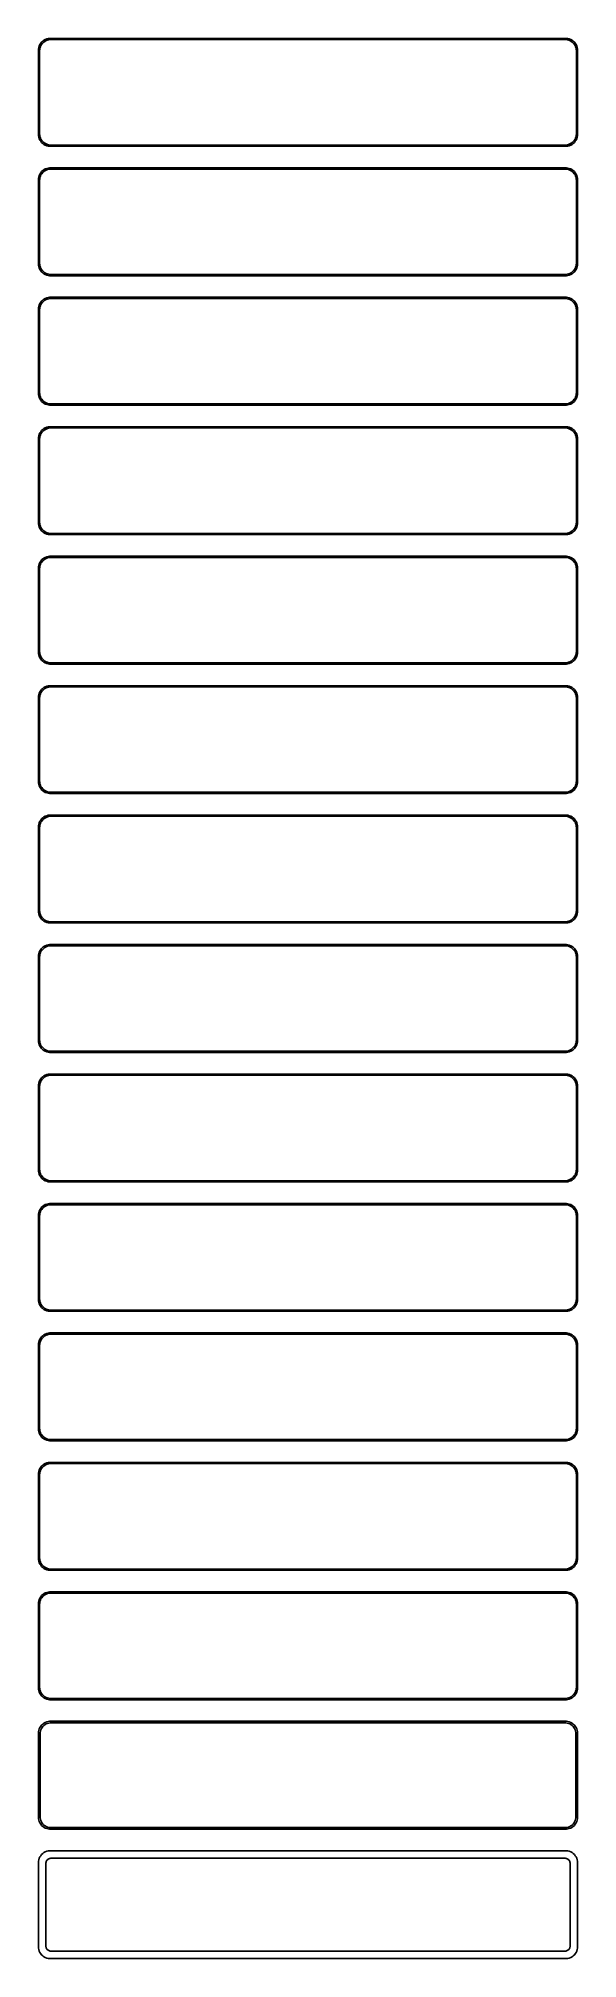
# Model space of a CAD drawing. Header units: metres. Extents: x -112 to 112, y 788 to 1588.
import ezdxf

# ---------------------------------------------------------------- set-up
doc = ezdxf.new("R2010")
doc.units = ezdxf.units.M

msp = doc.modelspace()

# ---------------------------------------------------------------- linework, layer by layer
for p, q in [((-111.545, 1586.44), (-111.882, 1585.91)), ((-111.145, 1586.92), (-111.545, 1586.44)), ((-111.412, 1585.54), (-111.093, 1586.04)), ((-110.687, 1587.35), (-111.145, 1586.92)), ((-111.093, 1586.04), (-110.713, 1586.5)), ((-110.713, 1586.5), (-110.278, 1586.91)), ((-110.179, 1587.72), (-110.687, 1587.35)), ((-110.278, 1586.91), (-109.795, 1587.26)), ((-109.629, 1588.02), (-110.179, 1587.72)), ((-109.795, 1587.26), (-109.272, 1587.55)), ((-109.045, 1588.26), (-109.629, 1588.02)), ((-109.272, 1587.55), (-108.718, 1587.77)), ((-108.437, 1588.41), (-109.045, 1588.26)), ((-108.718, 1587.77), (-108.14, 1587.92)), ((-107.814, 1588.49), (-108.437, 1588.41)), ((-108.14, 1587.92), (-107.548, 1587.99)), ((107.814, 1588.49), (-107.814, 1588.49)), ((-107.548, 1587.99), (107.548, 1587.99)), ((107.548, 1587.99), (108.14, 1587.92)), ((108.437, 1588.41), (107.814, 1588.49)), ((108.14, 1587.92), (108.718, 1587.77)), ((109.045, 1588.26), (108.437, 1588.41)), ((108.718, 1587.77), (109.272, 1587.55)), ((109.629, 1588.02), (109.045, 1588.26)), ((109.272, 1587.55), (109.795, 1587.26)), ((110.179, 1587.72), (109.629, 1588.02)), ((109.795, 1587.26), (110.278, 1586.91)), ((110.687, 1587.35), (110.179, 1587.72)), ((110.278, 1586.91), (110.713, 1586.5)), ((111.145, 1586.92), (110.687, 1587.35)), ((110.713, 1586.5), (111.093, 1586.04)), ((111.093, 1586.04), (111.412, 1585.54)), ((111.545, 1586.44), (111.145, 1586.92)), ((111.882, 1585.91), (111.545, 1586.44)), ((-112.461, 1584.13), (-112.5, 1583.5)), ((-112.5, 1583.5), (-112.5, 1548.5)), ((-112.343, 1584.74), (-112.461, 1584.13)), ((-112.149, 1585.34), (-112.343, 1584.74)), ((-111.882, 1585.91), (-112.149, 1585.34)), ((-112, 1583.25), (-111.963, 1583.85)), ((-112, 1548.75), (-112, 1583.25)), ((-111.963, 1583.85), (-111.851, 1584.43)), ((-111.851, 1584.43), (-111.666, 1585)), ((-111.666, 1585), (-111.412, 1585.54)), ((111.412, 1585.54), (111.666, 1585)), ((111.666, 1585), (111.851, 1584.43)), ((111.851, 1584.43), (111.963, 1583.85)), ((112.149, 1585.34), (111.882, 1585.91)), ((111.963, 1583.85), (112, 1583.25)), ((112, 1583.25), (112, 1548.75)), ((112.343, 1584.74), (112.149, 1585.34)), ((112.461, 1584.13), (112.343, 1584.74)), ((112.5, 1583.5), (112.461, 1584.13)), ((112.5, 1548.5), (112.5, 1583.5)), ((-112.5, 1548.5), (-112.461, 1547.87)), ((-112.461, 1547.87), (-112.343, 1547.26)), ((-112.343, 1547.26), (-112.149, 1546.66)), ((-112.149, 1546.66), (-111.882, 1546.09)), ((-111.963, 1548.15), (-112, 1548.75)), ((-111.851, 1547.57), (-111.963, 1548.15)), ((-111.882, 1546.09), (-111.545, 1545.56)), ((-111.666, 1547), (-111.851, 1547.57)), ((-111.412, 1546.46), (-111.666, 1547)), ((-111.093, 1545.96), (-111.412, 1546.46)), ((-110.713, 1545.5), (-111.093, 1545.96)), ((111.093, 1545.96), (110.713, 1545.5)), ((111.412, 1546.46), (111.093, 1545.96)), ((111.666, 1547), (111.412, 1546.46)), ((111.545, 1545.56), (111.882, 1546.09)), ((111.851, 1547.57), (111.666, 1547)), ((111.963, 1548.15), (111.851, 1547.57)), ((111.882, 1546.09), (112.149, 1546.66)), ((112, 1548.75), (111.963, 1548.15)), ((112.149, 1546.66), (112.343, 1547.26)), ((112.343, 1547.26), (112.461, 1547.87)), ((112.461, 1547.87), (112.5, 1548.5)), ((-111.545, 1545.56), (-111.145, 1545.08)), ((-111.145, 1545.08), (-110.687, 1544.65)), ((-110.278, 1545.09), (-110.713, 1545.5)), ((-110.687, 1544.65), (-110.179, 1544.28)), ((-109.795, 1544.74), (-110.278, 1545.09)), ((-110.179, 1544.28), (-109.629, 1543.98)), ((-109.272, 1544.45), (-109.795, 1544.74)), ((-109.629, 1543.98), (-109.045, 1543.74)), ((-108.718, 1544.23), (-109.272, 1544.45)), ((-109.045, 1543.74), (-108.437, 1543.59)), ((-108.14, 1544.08), (-108.718, 1544.23)), ((-108.437, 1543.59), (-107.814, 1543.51)), ((-107.548, 1544.01), (-108.14, 1544.08)), ((-107.814, 1543.51), (107.814, 1543.51)), ((107.548, 1544.01), (-107.548, 1544.01)), ((108.14, 1544.08), (107.548, 1544.01)), ((107.814, 1543.51), (108.437, 1543.59)), ((108.718, 1544.23), (108.14, 1544.08)), ((108.437, 1543.59), (109.045, 1543.74)), ((109.272, 1544.45), (108.718, 1544.23)), ((109.045, 1543.74), (109.629, 1543.98)), ((109.795, 1544.74), (109.272, 1544.45)), ((109.629, 1543.98), (110.179, 1544.28)), ((110.278, 1545.09), (109.795, 1544.74)), ((110.179, 1544.28), (110.687, 1544.65)), ((110.713, 1545.5), (110.278, 1545.09)), ((110.687, 1544.65), (111.145, 1545.08)), ((111.145, 1545.08), (111.545, 1545.56)), ((-112.461, 1530.13), (-112.5, 1529.5)), ((-112.343, 1530.74), (-112.461, 1530.13)), ((-112.149, 1531.34), (-112.343, 1530.74)), ((-111.882, 1531.91), (-112.149, 1531.34)), ((-111.963, 1529.85), (-111.851, 1530.43)), ((-111.545, 1532.44), (-111.882, 1531.91)), ((-111.851, 1530.43), (-111.666, 1531)), ((-111.666, 1531), (-111.412, 1531.54)), ((-111.145, 1532.92), (-111.545, 1532.44)), ((-111.412, 1531.54), (-111.093, 1532.04)), ((-110.687, 1533.35), (-111.145, 1532.92)), ((-111.093, 1532.04), (-110.713, 1532.5)), ((-110.713, 1532.5), (-110.278, 1532.91)), ((-110.179, 1533.72), (-110.687, 1533.35)), ((-110.278, 1532.91), (-109.795, 1533.26)), ((-109.629, 1534.02), (-110.179, 1533.72)), ((-109.795, 1533.26), (-109.272, 1533.55)), ((-109.045, 1534.26), (-109.629, 1534.02)), ((-109.272, 1533.55), (-108.718, 1533.77)), ((-108.437, 1534.41), (-109.045, 1534.26)), ((-108.718, 1533.77), (-108.14, 1533.92)), ((-107.814, 1534.49), (-108.437, 1534.41)), ((-108.14, 1533.92), (-107.548, 1533.99)), ((107.814, 1534.49), (-107.814, 1534.49)), ((-107.548, 1533.99), (107.548, 1533.99)), ((107.548, 1533.99), (108.14, 1533.92)), ((108.437, 1534.41), (107.814, 1534.49)), ((108.14, 1533.92), (108.718, 1533.77)), ((109.045, 1534.26), (108.437, 1534.41)), ((108.718, 1533.77), (109.272, 1533.55)), ((109.629, 1534.02), (109.045, 1534.26)), ((109.272, 1533.55), (109.795, 1533.26)), ((110.179, 1533.72), (109.629, 1534.02)), ((109.795, 1533.26), (110.278, 1532.91)), ((110.687, 1533.35), (110.179, 1533.72)), ((110.278, 1532.91), (110.713, 1532.5)), ((111.145, 1532.92), (110.687, 1533.35)), ((110.713, 1532.5), (111.093, 1532.04)), ((111.093, 1532.04), (111.412, 1531.54)), ((111.545, 1532.44), (111.145, 1532.92)), ((111.412, 1531.54), (111.666, 1531)), ((111.882, 1531.91), (111.545, 1532.44)), ((111.666, 1531), (111.851, 1530.43)), ((111.851, 1530.43), (111.963, 1529.85)), ((112.149, 1531.34), (111.882, 1531.91)), ((112.343, 1530.74), (112.149, 1531.34)), ((112.461, 1530.13), (112.343, 1530.74)), ((112.5, 1529.5), (112.461, 1530.13)), ((-112.5, 1529.5), (-112.5, 1494.5)), ((-112, 1529.25), (-111.963, 1529.85)), ((-112, 1494.75), (-112, 1529.25)), ((111.963, 1529.85), (112, 1529.25)), ((112, 1529.25), (112, 1494.75)), ((112.5, 1494.5), (112.5, 1529.5)), ((-112.5, 1494.5), (-112.461, 1493.87)), ((-112.461, 1493.87), (-112.343, 1493.26)), ((-112.343, 1493.26), (-112.149, 1492.66)), ((-112.149, 1492.66), (-111.882, 1492.09)), ((-111.963, 1494.15), (-112, 1494.75)), ((-111.851, 1493.57), (-111.963, 1494.15)), ((-111.882, 1492.09), (-111.545, 1491.56)), ((-111.666, 1493), (-111.851, 1493.57)), ((-111.412, 1492.46), (-111.666, 1493)), ((-111.545, 1491.56), (-111.145, 1491.08)), ((-111.093, 1491.96), (-111.412, 1492.46)), ((-111.145, 1491.08), (-110.687, 1490.65)), ((-110.713, 1491.5), (-111.093, 1491.96)), ((-110.278, 1491.09), (-110.713, 1491.5)), ((-110.687, 1490.65), (-110.179, 1490.28)), ((-109.795, 1490.74), (-110.278, 1491.09)), ((-110.179, 1490.28), (-109.629, 1489.98)), ((-109.272, 1490.45), (-109.795, 1490.74)), ((-109.629, 1489.98), (-109.045, 1489.74)), ((-108.718, 1490.23), (-109.272, 1490.45)), ((-108.14, 1490.08), (-108.718, 1490.23)), ((-107.548, 1490.01), (-108.14, 1490.08)), ((107.548, 1490.01), (-107.548, 1490.01)), ((108.14, 1490.08), (107.548, 1490.01)), ((108.718, 1490.23), (108.14, 1490.08)), ((109.272, 1490.45), (108.718, 1490.23)), ((109.045, 1489.74), (109.629, 1489.98)), ((109.795, 1490.74), (109.272, 1490.45)), ((109.629, 1489.98), (110.179, 1490.28)), ((110.278, 1491.09), (109.795, 1490.74)), ((110.179, 1490.28), (110.687, 1490.65)), ((110.713, 1491.5), (110.278, 1491.09)), ((110.687, 1490.65), (111.145, 1491.08)), ((111.093, 1491.96), (110.713, 1491.5)), ((111.412, 1492.46), (111.093, 1491.96)), ((111.145, 1491.08), (111.545, 1491.56)), ((111.666, 1493), (111.412, 1492.46)), ((111.545, 1491.56), (111.882, 1492.09)), ((111.851, 1493.57), (111.666, 1493)), ((111.963, 1494.15), (111.851, 1493.57)), ((111.882, 1492.09), (112.149, 1492.66)), ((112, 1494.75), (111.963, 1494.15)), ((112.149, 1492.66), (112.343, 1493.26)), ((112.343, 1493.26), (112.461, 1493.87)), ((112.461, 1493.87), (112.5, 1494.5)), ((-109.045, 1489.74), (-108.437, 1489.59)), ((-108.437, 1489.59), (-107.814, 1489.51)), ((-107.814, 1489.51), (107.814, 1489.51)), ((107.814, 1489.51), (108.437, 1489.59)), ((108.437, 1489.59), (109.045, 1489.74)), ((-112.461, 1476.13), (-112.5, 1475.5)), ((-112.5, 1475.5), (-112.5, 1440.5)), ((-112.343, 1476.74), (-112.461, 1476.13)), ((-112.149, 1477.34), (-112.343, 1476.74)), ((-111.882, 1477.91), (-112.149, 1477.34)), ((-112, 1475.25), (-111.963, 1475.85)), ((-112, 1440.75), (-112, 1475.25)), ((-111.963, 1475.85), (-111.851, 1476.43)), ((-111.545, 1478.44), (-111.882, 1477.91)), ((-111.851, 1476.43), (-111.666, 1477)), ((-111.666, 1477), (-111.412, 1477.54)), ((-111.145, 1478.92), (-111.545, 1478.44)), ((-111.412, 1477.54), (-111.093, 1478.04)), ((-110.687, 1479.35), (-111.145, 1478.92)), ((-111.093, 1478.04), (-110.713, 1478.5)), ((-110.713, 1478.5), (-110.278, 1478.91)), ((-110.179, 1479.72), (-110.687, 1479.35)), ((-110.278, 1478.91), (-109.795, 1479.26)), ((-109.629, 1480.02), (-110.179, 1479.72)), ((-109.795, 1479.26), (-109.272, 1479.55)), ((-109.045, 1480.26), (-109.629, 1480.02)), ((-109.272, 1479.55), (-108.718, 1479.77)), ((-108.437, 1480.41), (-109.045, 1480.26)), ((-108.718, 1479.77), (-108.14, 1479.92)), ((-107.814, 1480.49), (-108.437, 1480.41)), ((-108.14, 1479.92), (-107.548, 1479.99)), ((107.814, 1480.49), (-107.814, 1480.49)), ((-107.548, 1479.99), (107.548, 1479.99)), ((107.548, 1479.99), (108.14, 1479.92)), ((108.437, 1480.41), (107.814, 1480.49)), ((108.14, 1479.92), (108.718, 1479.77)), ((109.045, 1480.26), (108.437, 1480.41)), ((108.718, 1479.77), (109.272, 1479.55)), ((109.629, 1480.02), (109.045, 1480.26)), ((109.272, 1479.55), (109.795, 1479.26)), ((110.179, 1479.72), (109.629, 1480.02)), ((109.795, 1479.26), (110.278, 1478.91)), ((110.687, 1479.35), (110.179, 1479.72)), ((110.278, 1478.91), (110.713, 1478.5)), ((111.145, 1478.92), (110.687, 1479.35)), ((110.713, 1478.5), (111.093, 1478.04)), ((111.093, 1478.04), (111.412, 1477.54)), ((111.545, 1478.44), (111.145, 1478.92)), ((111.412, 1477.54), (111.666, 1477)), ((111.882, 1477.91), (111.545, 1478.44)), ((111.666, 1477), (111.851, 1476.43)), ((111.851, 1476.43), (111.963, 1475.85)), ((112.149, 1477.34), (111.882, 1477.91)), ((111.963, 1475.85), (112, 1475.25)), ((112, 1475.25), (112, 1440.75)), ((112.343, 1476.74), (112.149, 1477.34)), ((112.461, 1476.13), (112.343, 1476.74)), ((112.5, 1475.5), (112.461, 1476.13)), ((112.5, 1440.5), (112.5, 1475.5)), ((-112.5, 1440.5), (-112.461, 1439.87)), ((-112.461, 1439.87), (-112.343, 1439.26)), ((-112.343, 1439.26), (-112.149, 1438.66)), ((-112.149, 1438.66), (-111.882, 1438.09)), ((-111.963, 1440.15), (-112, 1440.75)), ((-111.851, 1439.57), (-111.963, 1440.15)), ((-111.882, 1438.09), (-111.545, 1437.56)), ((-111.666, 1439), (-111.851, 1439.57)), ((-111.412, 1438.46), (-111.666, 1439)), ((-111.545, 1437.56), (-111.145, 1437.08)), ((-111.093, 1437.96), (-111.412, 1438.46)), ((-111.145, 1437.08), (-110.687, 1436.65)), ((-110.713, 1437.5), (-111.093, 1437.96)), ((-110.278, 1437.09), (-110.713, 1437.5)), ((-110.687, 1436.65), (-110.179, 1436.28)), ((-109.795, 1436.74), (-110.278, 1437.09)), ((-110.179, 1436.28), (-109.629, 1435.98)), ((-109.272, 1436.45), (-109.795, 1436.74)), ((-109.629, 1435.98), (-109.045, 1435.74)), ((-108.718, 1436.23), (-109.272, 1436.45)), ((-109.045, 1435.74), (-108.437, 1435.59)), ((-108.14, 1436.08), (-108.718, 1436.23)), ((-108.437, 1435.59), (-107.814, 1435.51)), ((-107.548, 1436.01), (-108.14, 1436.08)), ((-107.814, 1435.51), (107.814, 1435.51)), ((107.548, 1436.01), (-107.548, 1436.01)), ((108.14, 1436.08), (107.548, 1436.01)), ((107.814, 1435.51), (108.437, 1435.59)), ((108.718, 1436.23), (108.14, 1436.08)), ((108.437, 1435.59), (109.045, 1435.74)), ((109.272, 1436.45), (108.718, 1436.23)), ((109.045, 1435.74), (109.629, 1435.98)), ((109.795, 1436.74), (109.272, 1436.45)), ((109.629, 1435.98), (110.179, 1436.28)), ((110.278, 1437.09), (109.795, 1436.74)), ((110.179, 1436.28), (110.687, 1436.65)), ((110.713, 1437.5), (110.278, 1437.09)), ((110.687, 1436.65), (111.145, 1437.08)), ((111.093, 1437.96), (110.713, 1437.5)), ((111.412, 1438.46), (111.093, 1437.96)), ((111.145, 1437.08), (111.545, 1437.56)), ((111.666, 1439), (111.412, 1438.46)), ((111.545, 1437.56), (111.882, 1438.09)), ((111.851, 1439.57), (111.666, 1439)), ((111.963, 1440.15), (111.851, 1439.57)), ((111.882, 1438.09), (112.149, 1438.66)), ((112, 1440.75), (111.963, 1440.15)), ((112.149, 1438.66), (112.343, 1439.26)), ((112.343, 1439.26), (112.461, 1439.87)), ((112.461, 1439.87), (112.5, 1440.5)), ((-109.629, 1426.02), (-110.179, 1425.72)), ((-109.045, 1426.26), (-109.629, 1426.02)), ((-109.272, 1425.55), (-108.718, 1425.77)), ((-108.437, 1426.41), (-109.045, 1426.26)), ((-108.718, 1425.77), (-108.14, 1425.92)), ((-107.814, 1426.49), (-108.437, 1426.41)), ((-108.14, 1425.92), (-107.548, 1425.99)), ((107.814, 1426.49), (-107.814, 1426.49)), ((-107.548, 1425.99), (107.548, 1425.99)), ((107.548, 1425.99), (108.14, 1425.92)), ((108.437, 1426.41), (107.814, 1426.49)), ((108.14, 1425.92), (108.718, 1425.77)), ((109.045, 1426.26), (108.437, 1426.41)), ((108.718, 1425.77), (109.272, 1425.55)), ((109.629, 1426.02), (109.045, 1426.26)), ((110.179, 1425.72), (109.629, 1426.02)), ((-112.461, 1422.13), (-112.5, 1421.5)), ((-112.5, 1421.5), (-112.5, 1386.5)), ((-112.343, 1422.74), (-112.461, 1422.13)), ((-112.149, 1423.34), (-112.343, 1422.74)), ((-111.882, 1423.91), (-112.149, 1423.34)), ((-112, 1421.25), (-111.963, 1421.85)), ((-112, 1386.75), (-112, 1421.25)), ((-111.963, 1421.85), (-111.851, 1422.43)), ((-111.545, 1424.44), (-111.882, 1423.91)), ((-111.851, 1422.43), (-111.666, 1423)), ((-111.666, 1423), (-111.412, 1423.54)), ((-111.145, 1424.92), (-111.545, 1424.44)), ((-111.412, 1423.54), (-111.093, 1424.04)), ((-110.687, 1425.35), (-111.145, 1424.92)), ((-111.093, 1424.04), (-110.713, 1424.5)), ((-110.713, 1424.5), (-110.278, 1424.91)), ((-110.179, 1425.72), (-110.687, 1425.35)), ((-110.278, 1424.91), (-109.795, 1425.26)), ((-109.795, 1425.26), (-109.272, 1425.55)), ((109.272, 1425.55), (109.795, 1425.26)), ((109.795, 1425.26), (110.278, 1424.91)), ((110.687, 1425.35), (110.179, 1425.72)), ((110.278, 1424.91), (110.713, 1424.5)), ((111.145, 1424.92), (110.687, 1425.35)), ((110.713, 1424.5), (111.093, 1424.04)), ((111.093, 1424.04), (111.412, 1423.54)), ((111.545, 1424.44), (111.145, 1424.92)), ((111.412, 1423.54), (111.666, 1423)), ((111.882, 1423.91), (111.545, 1424.44)), ((111.666, 1423), (111.851, 1422.43)), ((111.851, 1422.43), (111.963, 1421.85)), ((112.149, 1423.34), (111.882, 1423.91)), ((111.963, 1421.85), (112, 1421.25)), ((112, 1421.25), (112, 1386.75)), ((112.343, 1422.74), (112.149, 1423.34)), ((112.461, 1422.13), (112.343, 1422.74)), ((112.5, 1421.5), (112.461, 1422.13)), ((112.5, 1386.5), (112.5, 1421.5)), ((-112.5, 1386.5), (-112.461, 1385.87)), ((-112.461, 1385.87), (-112.343, 1385.26)), ((-111.963, 1386.15), (-112, 1386.75)), ((-111.851, 1385.57), (-111.963, 1386.15)), ((111.963, 1386.15), (111.851, 1385.57)), ((112, 1386.75), (111.963, 1386.15)), ((112.343, 1385.26), (112.461, 1385.87)), ((112.461, 1385.87), (112.5, 1386.5)), ((-112.343, 1385.26), (-112.149, 1384.66)), ((-112.149, 1384.66), (-111.882, 1384.09)), ((-111.882, 1384.09), (-111.545, 1383.56)), ((-111.666, 1385), (-111.851, 1385.57)), ((-111.412, 1384.46), (-111.666, 1385)), ((-111.545, 1383.56), (-111.145, 1383.08)), ((-111.093, 1383.96), (-111.412, 1384.46)), ((-111.145, 1383.08), (-110.687, 1382.65)), ((-110.713, 1383.5), (-111.093, 1383.96)), ((-110.278, 1383.09), (-110.713, 1383.5)), ((-110.687, 1382.65), (-110.179, 1382.28)), ((-109.795, 1382.74), (-110.278, 1383.09)), ((-110.179, 1382.28), (-109.629, 1381.98)), ((-109.272, 1382.45), (-109.795, 1382.74)), ((-109.629, 1381.98), (-109.045, 1381.74)), ((-108.718, 1382.23), (-109.272, 1382.45)), ((-109.045, 1381.74), (-108.437, 1381.59)), ((-108.14, 1382.08), (-108.718, 1382.23)), ((-108.437, 1381.59), (-107.814, 1381.51)), ((-107.548, 1382.01), (-108.14, 1382.08)), ((-107.814, 1381.51), (107.814, 1381.51)), ((107.548, 1382.01), (-107.548, 1382.01)), ((108.14, 1382.08), (107.548, 1382.01)), ((107.814, 1381.51), (108.437, 1381.59)), ((108.718, 1382.23), (108.14, 1382.08)), ((108.437, 1381.59), (109.045, 1381.74)), ((109.272, 1382.45), (108.718, 1382.23)), ((109.045, 1381.74), (109.629, 1381.98)), ((109.795, 1382.74), (109.272, 1382.45)), ((109.629, 1381.98), (110.179, 1382.28)), ((110.278, 1383.09), (109.795, 1382.74)), ((110.179, 1382.28), (110.687, 1382.65)), ((110.713, 1383.5), (110.278, 1383.09)), ((110.687, 1382.65), (111.145, 1383.08)), ((111.093, 1383.96), (110.713, 1383.5)), ((111.412, 1384.46), (111.093, 1383.96)), ((111.145, 1383.08), (111.545, 1383.56)), ((111.666, 1385), (111.412, 1384.46)), ((111.545, 1383.56), (111.882, 1384.09)), ((111.851, 1385.57), (111.666, 1385)), ((111.882, 1384.09), (112.149, 1384.66)), ((112.149, 1384.66), (112.343, 1385.26)), ((-111.882, 1369.91), (-112.149, 1369.34)), ((-111.545, 1370.44), (-111.882, 1369.91)), ((-111.145, 1370.92), (-111.545, 1370.44)), ((-111.412, 1369.54), (-111.093, 1370.04)), ((-110.687, 1371.35), (-111.145, 1370.92)), ((-111.093, 1370.04), (-110.713, 1370.5)), ((-110.713, 1370.5), (-110.278, 1370.91)), ((-110.179, 1371.72), (-110.687, 1371.35)), ((-110.278, 1370.91), (-109.795, 1371.26)), ((-109.629, 1372.02), (-110.179, 1371.72)), ((-109.795, 1371.26), (-109.272, 1371.55)), ((-109.045, 1372.26), (-109.629, 1372.02)), ((-109.272, 1371.55), (-108.718, 1371.77)), ((-108.437, 1372.41), (-109.045, 1372.26)), ((-108.718, 1371.77), (-108.14, 1371.92)), ((-107.814, 1372.49), (-108.437, 1372.41)), ((-108.14, 1371.92), (-107.548, 1371.99)), ((107.814, 1372.49), (-107.814, 1372.49)), ((-107.548, 1371.99), (107.548, 1371.99)), ((107.548, 1371.99), (108.14, 1371.92)), ((108.437, 1372.41), (107.814, 1372.49)), ((108.14, 1371.92), (108.718, 1371.77)), ((109.045, 1372.26), (108.437, 1372.41)), ((108.718, 1371.77), (109.272, 1371.55)), ((109.629, 1372.02), (109.045, 1372.26)), ((109.272, 1371.55), (109.795, 1371.26)), ((110.179, 1371.72), (109.629, 1372.02)), ((109.795, 1371.26), (110.278, 1370.91)), ((110.687, 1371.35), (110.179, 1371.72)), ((110.278, 1370.91), (110.713, 1370.5)), ((111.145, 1370.92), (110.687, 1371.35)), ((110.713, 1370.5), (111.093, 1370.04)), ((111.093, 1370.04), (111.412, 1369.54)), ((111.545, 1370.44), (111.145, 1370.92)), ((111.882, 1369.91), (111.545, 1370.44)), ((112.149, 1369.34), (111.882, 1369.91)), ((-112.461, 1368.13), (-112.5, 1367.5)), ((-112.5, 1367.5), (-112.5, 1332.5)), ((-112.343, 1368.74), (-112.461, 1368.13)), ((-112.149, 1369.34), (-112.343, 1368.74)), ((-112, 1367.25), (-111.963, 1367.85)), ((-112, 1332.75), (-112, 1367.25)), ((-111.963, 1367.85), (-111.851, 1368.43)), ((-111.851, 1368.43), (-111.666, 1369)), ((-111.666, 1369), (-111.412, 1369.54)), ((111.412, 1369.54), (111.666, 1369)), ((111.666, 1369), (111.851, 1368.43)), ((111.851, 1368.43), (111.963, 1367.85)), ((111.963, 1367.85), (112, 1367.25)), ((112, 1367.25), (112, 1332.75)), ((112.343, 1368.74), (112.149, 1369.34)), ((112.461, 1368.13), (112.343, 1368.74)), ((112.5, 1367.5), (112.461, 1368.13)), ((112.5, 1332.5), (112.5, 1367.5)), ((-112.5, 1332.5), (-112.461, 1331.87)), ((-112.461, 1331.87), (-112.343, 1331.26)), ((-112.343, 1331.26), (-112.149, 1330.66)), ((-112.149, 1330.66), (-111.882, 1330.09)), ((-111.963, 1332.15), (-112, 1332.75)), ((-111.851, 1331.57), (-111.963, 1332.15)), ((-111.882, 1330.09), (-111.545, 1329.56)), ((-111.666, 1331), (-111.851, 1331.57)), ((-111.412, 1330.46), (-111.666, 1331)), ((-111.093, 1329.96), (-111.412, 1330.46)), ((-110.713, 1329.5), (-111.093, 1329.96)), ((111.093, 1329.96), (110.713, 1329.5)), ((111.412, 1330.46), (111.093, 1329.96)), ((111.666, 1331), (111.412, 1330.46)), ((111.545, 1329.56), (111.882, 1330.09)), ((111.851, 1331.57), (111.666, 1331)), ((111.963, 1332.15), (111.851, 1331.57)), ((111.882, 1330.09), (112.149, 1330.66)), ((112, 1332.75), (111.963, 1332.15)), ((112.149, 1330.66), (112.343, 1331.26)), ((112.343, 1331.26), (112.461, 1331.87)), ((112.461, 1331.87), (112.5, 1332.5)), ((-111.545, 1329.56), (-111.145, 1329.08)), ((-111.145, 1329.08), (-110.687, 1328.65)), ((-110.278, 1329.09), (-110.713, 1329.5)), ((-110.687, 1328.65), (-110.179, 1328.28)), ((-109.795, 1328.74), (-110.278, 1329.09)), ((-110.179, 1328.28), (-109.629, 1327.98)), ((-109.272, 1328.45), (-109.795, 1328.74)), ((-109.629, 1327.98), (-109.045, 1327.74)), ((-108.718, 1328.23), (-109.272, 1328.45)), ((-109.045, 1327.74), (-108.437, 1327.59)), ((-108.14, 1328.08), (-108.718, 1328.23)), ((-108.437, 1327.59), (-107.814, 1327.51)), ((-107.548, 1328.01), (-108.14, 1328.08)), ((-107.814, 1327.51), (107.814, 1327.51)), ((107.548, 1328.01), (-107.548, 1328.01)), ((108.14, 1328.08), (107.548, 1328.01)), ((107.814, 1327.51), (108.437, 1327.59)), ((108.718, 1328.23), (108.14, 1328.08)), ((108.437, 1327.59), (109.045, 1327.74)), ((109.272, 1328.45), (108.718, 1328.23)), ((109.045, 1327.74), (109.629, 1327.98)), ((109.795, 1328.74), (109.272, 1328.45)), ((109.629, 1327.98), (110.179, 1328.28)), ((110.278, 1329.09), (109.795, 1328.74)), ((110.179, 1328.28), (110.687, 1328.65)), ((110.713, 1329.5), (110.278, 1329.09)), ((110.687, 1328.65), (111.145, 1329.08)), ((111.145, 1329.08), (111.545, 1329.56)), ((-112.461, 1314.13), (-112.5, 1313.5)), ((-112.343, 1314.74), (-112.461, 1314.13)), ((-112.149, 1315.34), (-112.343, 1314.74)), ((-111.882, 1315.91), (-112.149, 1315.34)), ((-112, 1313.25), (-111.963, 1313.85)), ((-111.963, 1313.85), (-111.851, 1314.43)), ((-111.545, 1316.44), (-111.882, 1315.91)), ((-111.851, 1314.43), (-111.666, 1315)), ((-111.666, 1315), (-111.412, 1315.54)), ((-111.145, 1316.92), (-111.545, 1316.44)), ((-111.412, 1315.54), (-111.093, 1316.04)), ((-110.687, 1317.35), (-111.145, 1316.92)), ((-111.093, 1316.04), (-110.713, 1316.5)), ((-110.713, 1316.5), (-110.278, 1316.91)), ((-110.179, 1317.72), (-110.687, 1317.35)), ((-110.278, 1316.91), (-109.795, 1317.26)), ((-109.629, 1318.02), (-110.179, 1317.72)), ((-109.795, 1317.26), (-109.272, 1317.55)), ((-109.045, 1318.26), (-109.629, 1318.02)), ((-109.272, 1317.55), (-108.718, 1317.77)), ((-108.437, 1318.41), (-109.045, 1318.26)), ((-108.718, 1317.77), (-108.14, 1317.92)), ((-107.814, 1318.49), (-108.437, 1318.41)), ((-108.14, 1317.92), (-107.548, 1317.99)), ((107.814, 1318.49), (-107.814, 1318.49)), ((-107.548, 1317.99), (107.548, 1317.99)), ((107.548, 1317.99), (108.14, 1317.92)), ((108.437, 1318.41), (107.814, 1318.49)), ((108.14, 1317.92), (108.718, 1317.77)), ((109.045, 1318.26), (108.437, 1318.41)), ((108.718, 1317.77), (109.272, 1317.55)), ((109.629, 1318.02), (109.045, 1318.26)), ((109.272, 1317.55), (109.795, 1317.26)), ((110.179, 1317.72), (109.629, 1318.02)), ((109.795, 1317.26), (110.278, 1316.91)), ((110.687, 1317.35), (110.179, 1317.72)), ((110.278, 1316.91), (110.713, 1316.5)), ((111.145, 1316.92), (110.687, 1317.35)), ((110.713, 1316.5), (111.093, 1316.04)), ((111.093, 1316.04), (111.412, 1315.54)), ((111.545, 1316.44), (111.145, 1316.92)), ((111.412, 1315.54), (111.666, 1315)), ((111.882, 1315.91), (111.545, 1316.44)), ((111.666, 1315), (111.851, 1314.43)), ((111.851, 1314.43), (111.963, 1313.85)), ((112.149, 1315.34), (111.882, 1315.91)), ((111.963, 1313.85), (112, 1313.25)), ((112.343, 1314.74), (112.149, 1315.34)), ((112.461, 1314.13), (112.343, 1314.74)), ((112.5, 1313.5), (112.461, 1314.13)), ((-112.5, 1313.5), (-112.5, 1278.5)), ((-112, 1278.75), (-112, 1313.25)), ((112, 1313.25), (112, 1278.75)), ((112.5, 1278.5), (112.5, 1313.5)), ((-112.5, 1278.5), (-112.461, 1277.87)), ((-112.461, 1277.87), (-112.343, 1277.26)), ((-112.343, 1277.26), (-112.149, 1276.66)), ((-112.149, 1276.66), (-111.882, 1276.09)), ((-111.963, 1278.15), (-112, 1278.75)), ((-111.851, 1277.57), (-111.963, 1278.15)), ((-111.882, 1276.09), (-111.545, 1275.56)), ((-111.666, 1277), (-111.851, 1277.57)), ((-111.412, 1276.46), (-111.666, 1277)), ((-111.545, 1275.56), (-111.145, 1275.08)), ((-111.093, 1275.96), (-111.412, 1276.46)), ((-111.145, 1275.08), (-110.687, 1274.65)), ((-110.713, 1275.5), (-111.093, 1275.96)), ((-110.278, 1275.09), (-110.713, 1275.5)), ((-110.687, 1274.65), (-110.179, 1274.28)), ((-109.795, 1274.74), (-110.278, 1275.09)), ((-110.179, 1274.28), (-109.629, 1273.98)), ((-109.272, 1274.45), (-109.795, 1274.74)), ((-109.629, 1273.98), (-109.045, 1273.74)), ((-108.718, 1274.23), (-109.272, 1274.45)), ((-109.045, 1273.74), (-108.437, 1273.59)), ((-108.14, 1274.08), (-108.718, 1274.23)), ((-108.437, 1273.59), (-107.814, 1273.51)), ((-107.548, 1274.01), (-108.14, 1274.08)), ((107.548, 1274.01), (-107.548, 1274.01)), ((108.14, 1274.08), (107.548, 1274.01)), ((107.814, 1273.51), (108.437, 1273.59)), ((108.718, 1274.23), (108.14, 1274.08)), ((108.437, 1273.59), (109.045, 1273.74)), ((109.272, 1274.45), (108.718, 1274.23)), ((109.045, 1273.74), (109.629, 1273.98)), ((109.795, 1274.74), (109.272, 1274.45)), ((109.629, 1273.98), (110.179, 1274.28)), ((110.278, 1275.09), (109.795, 1274.74)), ((110.179, 1274.28), (110.687, 1274.65)), ((110.713, 1275.5), (110.278, 1275.09)), ((110.687, 1274.65), (111.145, 1275.08)), ((111.093, 1275.96), (110.713, 1275.5)), ((111.412, 1276.46), (111.093, 1275.96)), ((111.145, 1275.08), (111.545, 1275.56)), ((111.666, 1277), (111.412, 1276.46)), ((111.545, 1275.56), (111.882, 1276.09)), ((111.851, 1277.57), (111.666, 1277)), ((111.963, 1278.15), (111.851, 1277.57)), ((111.882, 1276.09), (112.149, 1276.66)), ((112, 1278.75), (111.963, 1278.15)), ((112.149, 1276.66), (112.343, 1277.26)), ((112.343, 1277.26), (112.461, 1277.87)), ((112.461, 1277.87), (112.5, 1278.5)), ((-107.814, 1273.51), (107.814, 1273.51)), ((-112.461, 1260.13), (-112.5, 1259.5)), ((-112.5, 1259.5), (-112.5, 1224.5)), ((-112.343, 1260.74), (-112.461, 1260.13)), ((-112.149, 1261.34), (-112.343, 1260.74)), ((-111.882, 1261.91), (-112.149, 1261.34)), ((-112, 1259.25), (-111.963, 1259.85)), ((-112, 1224.75), (-112, 1259.25)), ((-111.963, 1259.85), (-111.851, 1260.43)), ((-111.545, 1262.44), (-111.882, 1261.91)), ((-111.851, 1260.43), (-111.666, 1261)), ((-111.666, 1261), (-111.412, 1261.54)), ((-111.145, 1262.92), (-111.545, 1262.44)), ((-111.412, 1261.54), (-111.093, 1262.04)), ((-110.687, 1263.35), (-111.145, 1262.92)), ((-111.093, 1262.04), (-110.713, 1262.5)), ((-110.713, 1262.5), (-110.278, 1262.91)), ((-110.179, 1263.72), (-110.687, 1263.35)), ((-110.278, 1262.91), (-109.795, 1263.26)), ((-109.629, 1264.02), (-110.179, 1263.72)), ((-109.795, 1263.26), (-109.272, 1263.55)), ((-109.045, 1264.26), (-109.629, 1264.02)), ((-109.272, 1263.55), (-108.718, 1263.77)), ((-108.437, 1264.41), (-109.045, 1264.26)), ((-108.718, 1263.77), (-108.14, 1263.92)), ((-107.814, 1264.49), (-108.437, 1264.41)), ((-108.14, 1263.92), (-107.548, 1263.99)), ((107.814, 1264.49), (-107.814, 1264.49)), ((-107.548, 1263.99), (107.548, 1263.99)), ((107.548, 1263.99), (108.14, 1263.92)), ((108.437, 1264.41), (107.814, 1264.49)), ((108.14, 1263.92), (108.718, 1263.77)), ((109.045, 1264.26), (108.437, 1264.41)), ((108.718, 1263.77), (109.272, 1263.55)), ((109.629, 1264.02), (109.045, 1264.26)), ((109.272, 1263.55), (109.795, 1263.26)), ((110.179, 1263.72), (109.629, 1264.02)), ((109.795, 1263.26), (110.278, 1262.91)), ((110.687, 1263.35), (110.179, 1263.72)), ((110.278, 1262.91), (110.713, 1262.5)), ((111.145, 1262.92), (110.687, 1263.35)), ((110.713, 1262.5), (111.093, 1262.04)), ((111.093, 1262.04), (111.412, 1261.54)), ((111.545, 1262.44), (111.145, 1262.92)), ((111.412, 1261.54), (111.666, 1261)), ((111.882, 1261.91), (111.545, 1262.44)), ((111.666, 1261), (111.851, 1260.43)), ((111.851, 1260.43), (111.963, 1259.85)), ((112.149, 1261.34), (111.882, 1261.91)), ((111.963, 1259.85), (112, 1259.25)), ((112, 1259.25), (112, 1224.75)), ((112.343, 1260.74), (112.149, 1261.34)), ((112.461, 1260.13), (112.343, 1260.74)), ((112.5, 1259.5), (112.461, 1260.13)), ((112.5, 1224.5), (112.5, 1259.5)), ((-112.5, 1224.5), (-112.461, 1223.87)), ((-112.461, 1223.87), (-112.343, 1223.26)), ((-112.343, 1223.26), (-112.149, 1222.66)), ((-112.149, 1222.66), (-111.882, 1222.09)), ((-111.963, 1224.15), (-112, 1224.75)), ((-111.851, 1223.57), (-111.963, 1224.15)), ((-111.882, 1222.09), (-111.545, 1221.56)), ((-111.666, 1223), (-111.851, 1223.57)), ((-111.412, 1222.46), (-111.666, 1223)), ((-111.545, 1221.56), (-111.145, 1221.08)), ((-111.093, 1221.96), (-111.412, 1222.46)), ((-111.145, 1221.08), (-110.687, 1220.65)), ((-110.713, 1221.5), (-111.093, 1221.96)), ((-110.278, 1221.09), (-110.713, 1221.5)), ((-110.687, 1220.65), (-110.179, 1220.28)), ((-109.795, 1220.74), (-110.278, 1221.09)), ((-110.179, 1220.28), (-109.629, 1219.98)), ((-109.272, 1220.45), (-109.795, 1220.74)), ((-109.629, 1219.98), (-109.045, 1219.74)), ((-108.718, 1220.23), (-109.272, 1220.45)), ((-109.045, 1219.74), (-108.437, 1219.59)), ((-108.14, 1220.08), (-108.718, 1220.23)), ((-108.437, 1219.59), (-107.814, 1219.51)), ((-107.548, 1220.01), (-108.14, 1220.08)), ((-107.814, 1219.51), (107.814, 1219.51)), ((107.548, 1220.01), (-107.548, 1220.01)), ((108.14, 1220.08), (107.548, 1220.01)), ((107.814, 1219.51), (108.437, 1219.59)), ((108.718, 1220.23), (108.14, 1220.08)), ((108.437, 1219.59), (109.045, 1219.74)), ((109.272, 1220.45), (108.718, 1220.23)), ((109.045, 1219.74), (109.629, 1219.98)), ((109.795, 1220.74), (109.272, 1220.45)), ((109.629, 1219.98), (110.179, 1220.28)), ((110.278, 1221.09), (109.795, 1220.74)), ((110.179, 1220.28), (110.687, 1220.65)), ((110.713, 1221.5), (110.278, 1221.09)), ((110.687, 1220.65), (111.145, 1221.08)), ((111.093, 1221.96), (110.713, 1221.5)), ((111.412, 1222.46), (111.093, 1221.96)), ((111.145, 1221.08), (111.545, 1221.56)), ((111.666, 1223), (111.412, 1222.46)), ((111.545, 1221.56), (111.882, 1222.09)), ((111.851, 1223.57), (111.666, 1223)), ((111.963, 1224.15), (111.851, 1223.57)), ((111.882, 1222.09), (112.149, 1222.66)), ((112, 1224.75), (111.963, 1224.15)), ((112.149, 1222.66), (112.343, 1223.26)), ((112.343, 1223.26), (112.461, 1223.87)), ((112.461, 1223.87), (112.5, 1224.5)), ((-110.179, 1209.72), (-110.687, 1209.35)), ((-109.629, 1210.02), (-110.179, 1209.72)), ((-109.795, 1209.26), (-109.272, 1209.55)), ((-109.045, 1210.26), (-109.629, 1210.02)), ((-109.272, 1209.55), (-108.718, 1209.77)), ((-108.437, 1210.41), (-109.045, 1210.26)), ((-108.718, 1209.77), (-108.14, 1209.92)), ((-107.814, 1210.49), (-108.437, 1210.41)), ((-108.14, 1209.92), (-107.548, 1209.99)), ((107.814, 1210.49), (-107.814, 1210.49)), ((-107.548, 1209.99), (107.548, 1209.99)), ((107.548, 1209.99), (108.14, 1209.92)), ((108.437, 1210.41), (107.814, 1210.49)), ((108.14, 1209.92), (108.718, 1209.77)), ((109.045, 1210.26), (108.437, 1210.41)), ((108.718, 1209.77), (109.272, 1209.55)), ((109.629, 1210.02), (109.045, 1210.26)), ((109.272, 1209.55), (109.795, 1209.26)), ((110.179, 1209.72), (109.629, 1210.02)), ((110.687, 1209.35), (110.179, 1209.72)), ((-112.461, 1206.13), (-112.5, 1205.5)), ((-112.5, 1205.5), (-112.5, 1170.5)), ((-112.343, 1206.74), (-112.461, 1206.13)), ((-112.149, 1207.34), (-112.343, 1206.74)), ((-111.882, 1207.91), (-112.149, 1207.34)), ((-112, 1205.25), (-111.963, 1205.85)), ((-112, 1170.75), (-112, 1205.25)), ((-111.963, 1205.85), (-111.851, 1206.43)), ((-111.545, 1208.44), (-111.882, 1207.91)), ((-111.851, 1206.43), (-111.666, 1207)), ((-111.666, 1207), (-111.412, 1207.54)), ((-111.145, 1208.92), (-111.545, 1208.44)), ((-111.412, 1207.54), (-111.093, 1208.04)), ((-110.687, 1209.35), (-111.145, 1208.92)), ((-111.093, 1208.04), (-110.713, 1208.5)), ((-110.713, 1208.5), (-110.278, 1208.91)), ((-110.278, 1208.91), (-109.795, 1209.26)), ((109.795, 1209.26), (110.278, 1208.91)), ((110.278, 1208.91), (110.713, 1208.5)), ((111.145, 1208.92), (110.687, 1209.35)), ((110.713, 1208.5), (111.093, 1208.04)), ((111.093, 1208.04), (111.412, 1207.54)), ((111.545, 1208.44), (111.145, 1208.92)), ((111.412, 1207.54), (111.666, 1207)), ((111.882, 1207.91), (111.545, 1208.44)), ((111.666, 1207), (111.851, 1206.43)), ((111.851, 1206.43), (111.963, 1205.85)), ((112.149, 1207.34), (111.882, 1207.91)), ((111.963, 1205.85), (112, 1205.25)), ((112, 1205.25), (112, 1170.75)), ((112.343, 1206.74), (112.149, 1207.34)), ((112.461, 1206.13), (112.343, 1206.74)), ((112.5, 1205.5), (112.461, 1206.13)), ((112.5, 1170.5), (112.5, 1205.5)), ((-112.5, 1170.5), (-112.461, 1169.87)), ((-112.461, 1169.87), (-112.343, 1169.26)), ((-111.963, 1170.15), (-112, 1170.75)), ((-111.851, 1169.57), (-111.963, 1170.15)), ((-111.666, 1169), (-111.851, 1169.57)), ((111.851, 1169.57), (111.666, 1169)), ((111.963, 1170.15), (111.851, 1169.57)), ((112, 1170.75), (111.963, 1170.15)), ((112.343, 1169.26), (112.461, 1169.87)), ((112.461, 1169.87), (112.5, 1170.5)), ((-112.343, 1169.26), (-112.149, 1168.66)), ((-112.149, 1168.66), (-111.882, 1168.09)), ((-111.882, 1168.09), (-111.545, 1167.56)), ((-111.412, 1168.46), (-111.666, 1169)), ((-111.545, 1167.56), (-111.145, 1167.08)), ((-111.093, 1167.96), (-111.412, 1168.46)), ((-111.145, 1167.08), (-110.687, 1166.65)), ((-110.713, 1167.5), (-111.093, 1167.96)), ((-110.278, 1167.09), (-110.713, 1167.5)), ((-110.687, 1166.65), (-110.179, 1166.28)), ((-109.795, 1166.74), (-110.278, 1167.09)), ((-110.179, 1166.28), (-109.629, 1165.98)), ((-109.272, 1166.45), (-109.795, 1166.74)), ((-109.629, 1165.98), (-109.045, 1165.74)), ((-108.718, 1166.23), (-109.272, 1166.45)), ((-109.045, 1165.74), (-108.437, 1165.59)), ((-108.14, 1166.08), (-108.718, 1166.23)), ((-108.437, 1165.59), (-107.814, 1165.51)), ((-107.548, 1166.01), (-108.14, 1166.08)), ((-107.814, 1165.51), (107.814, 1165.51)), ((107.548, 1166.01), (-107.548, 1166.01)), ((108.14, 1166.08), (107.548, 1166.01)), ((107.814, 1165.51), (108.437, 1165.59)), ((108.718, 1166.23), (108.14, 1166.08)), ((108.437, 1165.59), (109.045, 1165.74)), ((109.272, 1166.45), (108.718, 1166.23)), ((109.045, 1165.74), (109.629, 1165.98)), ((109.795, 1166.74), (109.272, 1166.45)), ((109.629, 1165.98), (110.179, 1166.28)), ((110.278, 1167.09), (109.795, 1166.74)), ((110.179, 1166.28), (110.687, 1166.65)), ((110.713, 1167.5), (110.278, 1167.09)), ((110.687, 1166.65), (111.145, 1167.08)), ((111.093, 1167.96), (110.713, 1167.5)), ((111.412, 1168.46), (111.093, 1167.96)), ((111.145, 1167.08), (111.545, 1167.56)), ((111.666, 1169), (111.412, 1168.46)), ((111.545, 1167.56), (111.882, 1168.09)), ((111.882, 1168.09), (112.149, 1168.66)), ((112.149, 1168.66), (112.343, 1169.26)), ((-111.882, 1153.91), (-112.149, 1153.34)), ((-111.545, 1154.44), (-111.882, 1153.91)), ((-111.666, 1153), (-111.412, 1153.54)), ((-111.145, 1154.92), (-111.545, 1154.44)), ((-111.412, 1153.54), (-111.093, 1154.04)), ((-110.687, 1155.35), (-111.145, 1154.92)), ((-111.093, 1154.04), (-110.713, 1154.5)), ((-110.713, 1154.5), (-110.278, 1154.91)), ((-110.179, 1155.72), (-110.687, 1155.35)), ((-110.278, 1154.91), (-109.795, 1155.26)), ((-109.629, 1156.02), (-110.179, 1155.72)), ((-109.795, 1155.26), (-109.272, 1155.55)), ((-109.045, 1156.26), (-109.629, 1156.02)), ((-109.272, 1155.55), (-108.718, 1155.77)), ((-108.437, 1156.41), (-109.045, 1156.26)), ((-108.718, 1155.77), (-108.14, 1155.92)), ((-107.814, 1156.49), (-108.437, 1156.41)), ((-108.14, 1155.92), (-107.548, 1155.99)), ((107.814, 1156.49), (-107.814, 1156.49)), ((-107.548, 1155.99), (107.548, 1155.99)), ((107.548, 1155.99), (108.14, 1155.92)), ((108.437, 1156.41), (107.814, 1156.49)), ((108.14, 1155.92), (108.718, 1155.77)), ((109.045, 1156.26), (108.437, 1156.41)), ((108.718, 1155.77), (109.272, 1155.55)), ((109.629, 1156.02), (109.045, 1156.26)), ((109.272, 1155.55), (109.795, 1155.26)), ((110.179, 1155.72), (109.629, 1156.02)), ((109.795, 1155.26), (110.278, 1154.91)), ((110.687, 1155.35), (110.179, 1155.72)), ((110.278, 1154.91), (110.713, 1154.5)), ((111.145, 1154.92), (110.687, 1155.35)), ((110.713, 1154.5), (111.093, 1154.04)), ((111.093, 1154.04), (111.412, 1153.54)), ((111.545, 1154.44), (111.145, 1154.92)), ((111.412, 1153.54), (111.666, 1153)), ((111.882, 1153.91), (111.545, 1154.44)), ((112.149, 1153.34), (111.882, 1153.91)), ((-112.461, 1152.13), (-112.5, 1151.5)), ((-112.5, 1151.5), (-112.5, 1116.5)), ((-112.343, 1152.74), (-112.461, 1152.13)), ((-112.149, 1153.34), (-112.343, 1152.74)), ((-112, 1151.25), (-111.963, 1151.85)), ((-112, 1116.75), (-112, 1151.25)), ((-111.963, 1151.85), (-111.851, 1152.43)), ((-111.851, 1152.43), (-111.666, 1153)), ((111.666, 1153), (111.851, 1152.43)), ((111.851, 1152.43), (111.963, 1151.85)), ((111.963, 1151.85), (112, 1151.25)), ((112, 1151.25), (112, 1116.75)), ((112.343, 1152.74), (112.149, 1153.34)), ((112.461, 1152.13), (112.343, 1152.74)), ((112.5, 1151.5), (112.461, 1152.13)), ((112.5, 1116.5), (112.5, 1151.5)), ((-112.5, 1116.5), (-112.461, 1115.87)), ((-112.461, 1115.87), (-112.343, 1115.26)), ((-112.343, 1115.26), (-112.149, 1114.66)), ((-112.149, 1114.66), (-111.882, 1114.09)), ((-111.963, 1116.15), (-112, 1116.75)), ((-111.851, 1115.57), (-111.963, 1116.15)), ((-111.882, 1114.09), (-111.545, 1113.56)), ((-111.666, 1115), (-111.851, 1115.57)), ((-111.412, 1114.46), (-111.666, 1115)), ((-111.545, 1113.56), (-111.145, 1113.08)), ((-111.093, 1113.96), (-111.412, 1114.46)), ((-110.713, 1113.5), (-111.093, 1113.96)), ((-110.278, 1113.09), (-110.713, 1113.5)), ((110.713, 1113.5), (110.278, 1113.09)), ((111.093, 1113.96), (110.713, 1113.5)), ((111.412, 1114.46), (111.093, 1113.96)), ((111.145, 1113.08), (111.545, 1113.56)), ((111.666, 1115), (111.412, 1114.46)), ((111.545, 1113.56), (111.882, 1114.09)), ((111.851, 1115.57), (111.666, 1115)), ((111.963, 1116.15), (111.851, 1115.57)), ((111.882, 1114.09), (112.149, 1114.66)), ((112, 1116.75), (111.963, 1116.15)), ((112.149, 1114.66), (112.343, 1115.26)), ((112.343, 1115.26), (112.461, 1115.87)), ((112.461, 1115.87), (112.5, 1116.5)), ((-111.145, 1113.08), (-110.687, 1112.65)), ((-110.687, 1112.65), (-110.179, 1112.28)), ((-109.795, 1112.74), (-110.278, 1113.09)), ((-110.179, 1112.28), (-109.629, 1111.98)), ((-109.272, 1112.45), (-109.795, 1112.74)), ((-109.629, 1111.98), (-109.045, 1111.74)), ((-108.718, 1112.23), (-109.272, 1112.45)), ((-109.045, 1111.74), (-108.437, 1111.59)), ((-108.14, 1112.08), (-108.718, 1112.23)), ((-108.437, 1111.59), (-107.814, 1111.51)), ((-107.548, 1112.01), (-108.14, 1112.08)), ((-107.814, 1111.51), (107.814, 1111.51)), ((107.548, 1112.01), (-107.548, 1112.01)), ((108.14, 1112.08), (107.548, 1112.01)), ((107.814, 1111.51), (108.437, 1111.59)), ((108.718, 1112.23), (108.14, 1112.08)), ((108.437, 1111.59), (109.045, 1111.74)), ((109.272, 1112.45), (108.718, 1112.23)), ((109.045, 1111.74), (109.629, 1111.98)), ((109.795, 1112.74), (109.272, 1112.45)), ((109.629, 1111.98), (110.179, 1112.28)), ((110.278, 1113.09), (109.795, 1112.74)), ((110.179, 1112.28), (110.687, 1112.65)), ((110.687, 1112.65), (111.145, 1113.08)), ((-112.461, 1098.13), (-112.5, 1097.5)), ((-112.5, 1097.5), (-112.5, 1062.5)), ((-112.343, 1098.74), (-112.461, 1098.13)), ((-112.149, 1099.34), (-112.343, 1098.74)), ((-111.882, 1099.91), (-112.149, 1099.34)), ((-112, 1097.25), (-111.963, 1097.85)), ((-111.963, 1097.85), (-111.851, 1098.43)), ((-111.545, 1100.44), (-111.882, 1099.91)), ((-111.851, 1098.43), (-111.666, 1099)), ((-111.666, 1099), (-111.412, 1099.54)), ((-111.145, 1100.92), (-111.545, 1100.44)), ((-111.412, 1099.54), (-111.093, 1100.04)), ((-110.687, 1101.35), (-111.145, 1100.92)), ((-111.093, 1100.04), (-110.713, 1100.5)), ((-110.713, 1100.5), (-110.278, 1100.91)), ((-110.179, 1101.72), (-110.687, 1101.35)), ((-110.278, 1100.91), (-109.795, 1101.26)), ((-109.629, 1102.02), (-110.179, 1101.72)), ((-109.795, 1101.26), (-109.272, 1101.55)), ((-109.045, 1102.26), (-109.629, 1102.02)), ((-109.272, 1101.55), (-108.718, 1101.77)), ((-108.437, 1102.41), (-109.045, 1102.26)), ((-108.718, 1101.77), (-108.14, 1101.92)), ((-107.814, 1102.49), (-108.437, 1102.41)), ((-108.14, 1101.92), (-107.548, 1101.99)), ((107.814, 1102.49), (-107.814, 1102.49)), ((-107.548, 1101.99), (107.548, 1101.99)), ((107.548, 1101.99), (108.14, 1101.92)), ((108.437, 1102.41), (107.814, 1102.49)), ((108.14, 1101.92), (108.718, 1101.77)), ((109.045, 1102.26), (108.437, 1102.41)), ((108.718, 1101.77), (109.272, 1101.55)), ((109.629, 1102.02), (109.045, 1102.26)), ((109.272, 1101.55), (109.795, 1101.26)), ((110.179, 1101.72), (109.629, 1102.02)), ((109.795, 1101.26), (110.278, 1100.91)), ((110.687, 1101.35), (110.179, 1101.72)), ((110.278, 1100.91), (110.713, 1100.5)), ((111.145, 1100.92), (110.687, 1101.35)), ((110.713, 1100.5), (111.093, 1100.04)), ((111.093, 1100.04), (111.412, 1099.54)), ((111.545, 1100.44), (111.145, 1100.92)), ((111.412, 1099.54), (111.666, 1099)), ((111.882, 1099.91), (111.545, 1100.44)), ((111.666, 1099), (111.851, 1098.43)), ((111.851, 1098.43), (111.963, 1097.85)), ((112.149, 1099.34), (111.882, 1099.91)), ((111.963, 1097.85), (112, 1097.25)), ((112.343, 1098.74), (112.149, 1099.34)), ((112.461, 1098.13), (112.343, 1098.74)), ((112.5, 1097.5), (112.461, 1098.13)), ((112.5, 1062.5), (112.5, 1097.5)), ((-112, 1062.75), (-112, 1097.25)), ((112, 1097.25), (112, 1062.75)), ((-112.5, 1062.5), (-112.461, 1061.87)), ((-112.461, 1061.87), (-112.343, 1061.26)), ((-112.343, 1061.26), (-112.149, 1060.66)), ((-112.149, 1060.66), (-111.882, 1060.09)), ((-111.963, 1062.15), (-112, 1062.75)), ((-111.851, 1061.57), (-111.963, 1062.15)), ((-111.882, 1060.09), (-111.545, 1059.56)), ((-111.666, 1061), (-111.851, 1061.57)), ((-111.412, 1060.46), (-111.666, 1061)), ((-111.545, 1059.56), (-111.145, 1059.08)), ((-111.093, 1059.96), (-111.412, 1060.46)), ((-111.145, 1059.08), (-110.687, 1058.65)), ((-110.713, 1059.5), (-111.093, 1059.96)), ((-110.278, 1059.09), (-110.713, 1059.5)), ((-110.687, 1058.65), (-110.179, 1058.28)), ((-109.795, 1058.74), (-110.278, 1059.09)), ((-110.179, 1058.28), (-109.629, 1057.98)), ((-109.272, 1058.45), (-109.795, 1058.74)), ((-109.629, 1057.98), (-109.045, 1057.74)), ((-108.718, 1058.23), (-109.272, 1058.45)), ((-109.045, 1057.74), (-108.437, 1057.59)), ((-108.14, 1058.08), (-108.718, 1058.23)), ((-108.437, 1057.59), (-107.814, 1057.51)), ((-107.548, 1058.01), (-108.14, 1058.08)), ((-107.814, 1057.51), (107.814, 1057.51)), ((107.548, 1058.01), (-107.548, 1058.01)), ((108.14, 1058.08), (107.548, 1058.01)), ((107.814, 1057.51), (108.437, 1057.59)), ((108.718, 1058.23), (108.14, 1058.08)), ((108.437, 1057.59), (109.045, 1057.74)), ((109.272, 1058.45), (108.718, 1058.23)), ((109.045, 1057.74), (109.629, 1057.98)), ((109.795, 1058.74), (109.272, 1058.45)), ((109.629, 1057.98), (110.179, 1058.28)), ((110.278, 1059.09), (109.795, 1058.74)), ((110.179, 1058.28), (110.687, 1058.65)), ((110.713, 1059.5), (110.278, 1059.09)), ((110.687, 1058.65), (111.145, 1059.08)), ((111.093, 1059.96), (110.713, 1059.5)), ((111.412, 1060.46), (111.093, 1059.96)), ((111.145, 1059.08), (111.545, 1059.56)), ((111.666, 1061), (111.412, 1060.46)), ((111.545, 1059.56), (111.882, 1060.09)), ((111.851, 1061.57), (111.666, 1061)), ((111.963, 1062.15), (111.851, 1061.57)), ((111.882, 1060.09), (112.149, 1060.66)), ((112, 1062.75), (111.963, 1062.15)), ((112.149, 1060.66), (112.343, 1061.26)), ((112.343, 1061.26), (112.461, 1061.87)), ((112.461, 1061.87), (112.5, 1062.5)), ((-112.461, 1044.13), (-112.5, 1043.5)), ((-112.5, 1043.5), (-112.5, 1008.5)), ((-112.343, 1044.74), (-112.461, 1044.13)), ((-112.149, 1045.34), (-112.343, 1044.74)), ((-111.882, 1045.91), (-112.149, 1045.34)), ((-112, 1043.25), (-111.963, 1043.85)), ((-112, 1008.75), (-112, 1043.25)), ((-111.963, 1043.85), (-111.851, 1044.43)), ((-111.545, 1046.44), (-111.882, 1045.91)), ((-111.851, 1044.43), (-111.666, 1045)), ((-111.666, 1045), (-111.412, 1045.54)), ((-111.145, 1046.92), (-111.545, 1046.44)), ((-111.412, 1045.54), (-111.093, 1046.04)), ((-110.687, 1047.35), (-111.145, 1046.92)), ((-111.093, 1046.04), (-110.713, 1046.5)), ((-110.713, 1046.5), (-110.278, 1046.91)), ((-110.179, 1047.72), (-110.687, 1047.35)), ((-110.278, 1046.91), (-109.795, 1047.26)), ((-109.629, 1048.02), (-110.179, 1047.72)), ((-109.795, 1047.26), (-109.272, 1047.55)), ((-109.045, 1048.26), (-109.629, 1048.02)), ((-109.272, 1047.55), (-108.718, 1047.77)), ((-108.437, 1048.41), (-109.045, 1048.26)), ((-108.718, 1047.77), (-108.14, 1047.92)), ((-107.814, 1048.49), (-108.437, 1048.41)), ((-108.14, 1047.92), (-107.548, 1047.99)), ((107.814, 1048.49), (-107.814, 1048.49)), ((-107.548, 1047.99), (107.548, 1047.99)), ((107.548, 1047.99), (108.14, 1047.92)), ((108.437, 1048.41), (107.814, 1048.49)), ((108.14, 1047.92), (108.718, 1047.77)), ((109.045, 1048.26), (108.437, 1048.41)), ((108.718, 1047.77), (109.272, 1047.55)), ((109.629, 1048.02), (109.045, 1048.26)), ((109.272, 1047.55), (109.795, 1047.26)), ((110.179, 1047.72), (109.629, 1048.02)), ((109.795, 1047.26), (110.278, 1046.91)), ((110.687, 1047.35), (110.179, 1047.72)), ((110.278, 1046.91), (110.713, 1046.5)), ((111.145, 1046.92), (110.687, 1047.35)), ((110.713, 1046.5), (111.093, 1046.04)), ((111.093, 1046.04), (111.412, 1045.54)), ((111.545, 1046.44), (111.145, 1046.92)), ((111.412, 1045.54), (111.666, 1045)), ((111.882, 1045.91), (111.545, 1046.44)), ((111.666, 1045), (111.851, 1044.43)), ((111.851, 1044.43), (111.963, 1043.85)), ((112.149, 1045.34), (111.882, 1045.91)), ((111.963, 1043.85), (112, 1043.25)), ((112, 1043.25), (112, 1008.75)), ((112.343, 1044.74), (112.149, 1045.34)), ((112.461, 1044.13), (112.343, 1044.74)), ((112.5, 1043.5), (112.461, 1044.13)), ((112.5, 1008.5), (112.5, 1043.5)), ((-112.5, 1008.5), (-112.461, 1007.87)), ((-112.461, 1007.87), (-112.343, 1007.26)), ((-112.343, 1007.26), (-112.149, 1006.66)), ((-112.149, 1006.66), (-111.882, 1006.09)), ((-111.963, 1008.15), (-112, 1008.75)), ((-111.851, 1007.57), (-111.963, 1008.15)), ((-111.882, 1006.09), (-111.545, 1005.56)), ((-111.666, 1007), (-111.851, 1007.57)), ((-111.412, 1006.46), (-111.666, 1007)), ((-111.545, 1005.56), (-111.145, 1005.08)), ((-111.093, 1005.96), (-111.412, 1006.46)), ((-111.145, 1005.08), (-110.687, 1004.65)), ((-110.713, 1005.5), (-111.093, 1005.96)), ((-110.278, 1005.09), (-110.713, 1005.5)), ((-110.687, 1004.65), (-110.179, 1004.28)), ((-109.795, 1004.74), (-110.278, 1005.09)), ((-110.179, 1004.28), (-109.629, 1003.98)), ((-109.272, 1004.45), (-109.795, 1004.74)), ((-109.629, 1003.98), (-109.045, 1003.74)), ((-108.718, 1004.23), (-109.272, 1004.45)), ((-109.045, 1003.74), (-108.437, 1003.59)), ((-108.14, 1004.08), (-108.718, 1004.23)), ((-108.437, 1003.59), (-107.814, 1003.51)), ((-107.548, 1004.01), (-108.14, 1004.08)), ((-107.814, 1003.51), (107.814, 1003.51)), ((107.548, 1004.01), (-107.548, 1004.01)), ((108.14, 1004.08), (107.548, 1004.01)), ((107.814, 1003.51), (108.437, 1003.59)), ((108.718, 1004.23), (108.14, 1004.08)), ((108.437, 1003.59), (109.045, 1003.74)), ((109.272, 1004.45), (108.718, 1004.23)), ((109.045, 1003.74), (109.629, 1003.98)), ((109.795, 1004.74), (109.272, 1004.45)), ((109.629, 1003.98), (110.179, 1004.28)), ((110.278, 1005.09), (109.795, 1004.74)), ((110.179, 1004.28), (110.687, 1004.65)), ((110.713, 1005.5), (110.278, 1005.09)), ((110.687, 1004.65), (111.145, 1005.08)), ((111.093, 1005.96), (110.713, 1005.5)), ((111.412, 1006.46), (111.093, 1005.96)), ((111.145, 1005.08), (111.545, 1005.56)), ((111.666, 1007), (111.412, 1006.46)), ((111.545, 1005.56), (111.882, 1006.09)), ((111.851, 1007.57), (111.666, 1007)), ((111.963, 1008.15), (111.851, 1007.57)), ((111.882, 1006.09), (112.149, 1006.66)), ((112, 1008.75), (111.963, 1008.15)), ((112.149, 1006.66), (112.343, 1007.26)), ((112.343, 1007.26), (112.461, 1007.87)), ((112.461, 1007.87), (112.5, 1008.5)), ((-110.687, 993.353), (-111.145, 992.923)), ((-110.179, 993.722), (-110.687, 993.353)), ((-110.278, 992.91), (-109.795, 993.261)), ((-109.629, 994.024), (-110.179, 993.722)), ((-109.795, 993.261), (-109.272, 993.548)), ((-109.045, 994.255), (-109.629, 994.024)), ((-109.272, 993.548), (-108.718, 993.768)), ((-108.437, 994.411), (-109.045, 994.255)), ((-108.718, 993.768), (-108.14, 993.916)), ((-107.814, 994.49), (-108.437, 994.411)), ((-108.14, 993.916), (-107.548, 993.991)), ((107.814, 994.49), (-107.814, 994.49)), ((-107.548, 993.991), (107.548, 993.991)), ((107.548, 993.991), (108.14, 993.916)), ((108.437, 994.411), (107.814, 994.49)), ((108.14, 993.916), (108.718, 993.768)), ((109.045, 994.255), (108.437, 994.411)), ((108.718, 993.768), (109.272, 993.548)), ((109.629, 994.024), (109.045, 994.255)), ((109.272, 993.548), (109.795, 993.261)), ((110.179, 993.722), (109.629, 994.024)), ((109.795, 993.261), (110.278, 992.91)), ((110.687, 993.353), (110.179, 993.722)), ((111.145, 992.923), (110.687, 993.353)), ((-112.461, 990.127), (-112.5, 989.5)), ((-112.5, 989.5), (-112.5, 954.5)), ((-112.343, 990.743), (-112.461, 990.127)), ((-112.149, 991.341), (-112.343, 990.743)), ((-111.882, 991.909), (-112.149, 991.341)), ((-112, 989.25), (-111.963, 989.845)), ((-112, 954.75), (-112, 989.25)), ((-111.963, 989.845), (-111.851, 990.431)), ((-111.545, 992.439), (-111.882, 991.909)), ((-111.851, 990.431), (-111.666, 990.999)), ((-111.666, 990.999), (-111.412, 991.538)), ((-111.145, 992.923), (-111.545, 992.439)), ((-111.412, 991.538), (-111.093, 992.042)), ((-111.093, 992.042), (-110.713, 992.502)), ((-110.713, 992.502), (-110.278, 992.91)), ((110.278, 992.91), (110.713, 992.502)), ((110.713, 992.502), (111.093, 992.042)), ((111.093, 992.042), (111.412, 991.538)), ((111.545, 992.439), (111.145, 992.923)), ((111.412, 991.538), (111.666, 990.999)), ((111.882, 991.909), (111.545, 992.439)), ((111.666, 990.999), (111.851, 990.431)), ((111.851, 990.431), (111.963, 989.845)), ((112.149, 991.341), (111.882, 991.909)), ((111.963, 989.845), (112, 989.25)), ((112, 989.25), (112, 954.75)), ((112.343, 990.743), (112.149, 991.341)), ((112.461, 990.127), (112.343, 990.743)), ((112.5, 989.5), (112.461, 990.127)), ((112.5, 954.5), (112.5, 989.5)), ((-112.5, 954.5), (-112.461, 953.873)), ((-112.461, 953.873), (-112.343, 953.257)), ((-112.343, 953.257), (-112.149, 952.659)), ((-111.963, 954.155), (-112, 954.75)), ((-111.851, 953.569), (-111.963, 954.155)), ((-111.666, 953.001), (-111.851, 953.569)), ((111.851, 953.569), (111.666, 953.001)), ((111.963, 954.155), (111.851, 953.569)), ((112, 954.75), (111.963, 954.155)), ((112.149, 952.659), (112.343, 953.257)), ((112.343, 953.257), (112.461, 953.873)), ((112.461, 953.873), (112.5, 954.5)), ((-112.149, 952.659), (-111.882, 952.091)), ((-111.882, 952.091), (-111.545, 951.561)), ((-111.412, 952.462), (-111.666, 953.001)), ((-111.545, 951.561), (-111.145, 951.077)), ((-111.093, 951.958), (-111.412, 952.462)), ((-111.145, 951.077), (-110.687, 950.647)), ((-110.713, 951.498), (-111.093, 951.958)), ((-110.278, 951.09), (-110.713, 951.498)), ((-110.687, 950.647), (-110.179, 950.278)), ((-109.795, 950.739), (-110.278, 951.09)), ((-110.179, 950.278), (-109.629, 949.976)), ((-109.272, 950.452), (-109.795, 950.739)), ((-109.629, 949.976), (-109.045, 949.745)), ((-108.718, 950.232), (-109.272, 950.452)), ((-109.045, 949.745), (-108.437, 949.589)), ((-108.14, 950.084), (-108.718, 950.232)), ((-108.437, 949.589), (-107.814, 949.51)), ((-107.548, 950.009), (-108.14, 950.084)), ((-107.814, 949.51), (107.814, 949.51)), ((107.548, 950.009), (-107.548, 950.009)), ((108.14, 950.084), (107.548, 950.009)), ((107.814, 949.51), (108.437, 949.589)), ((108.718, 950.232), (108.14, 950.084)), ((108.437, 949.589), (109.045, 949.745)), ((109.272, 950.452), (108.718, 950.232)), ((109.045, 949.745), (109.629, 949.976)), ((109.795, 950.739), (109.272, 950.452)), ((109.629, 949.976), (110.179, 950.278)), ((110.278, 951.09), (109.795, 950.739)), ((110.179, 950.278), (110.687, 950.647)), ((110.713, 951.498), (110.278, 951.09)), ((110.687, 950.647), (111.145, 951.077)), ((111.093, 951.958), (110.713, 951.498)), ((111.412, 952.462), (111.093, 951.958)), ((111.145, 951.077), (111.545, 951.561)), ((111.666, 953.001), (111.412, 952.462)), ((111.545, 951.561), (111.882, 952.091)), ((111.882, 952.091), (112.149, 952.659)), ((-112.149, 937.341), (-112.343, 936.743)), ((-111.882, 937.909), (-112.149, 937.341)), ((-111.545, 938.439), (-111.882, 937.909)), ((-111.666, 936.999), (-111.412, 937.538)), ((-111.145, 938.923), (-111.545, 938.439)), ((-111.412, 937.538), (-111.093, 938.042)), ((-110.687, 939.353), (-111.145, 938.923)), ((-111.093, 938.042), (-110.713, 938.502)), ((-110.713, 938.502), (-110.278, 938.91)), ((-110.179, 939.722), (-110.687, 939.353)), ((-110.278, 938.91), (-109.795, 939.261)), ((-109.629, 940.024), (-110.179, 939.722)), ((-109.795, 939.261), (-109.272, 939.548)), ((-109.045, 940.255), (-109.629, 940.024)), ((-109.272, 939.548), (-108.718, 939.768)), ((-108.437, 940.411), (-109.045, 940.255)), ((-108.718, 939.768), (-108.14, 939.916)), ((-107.814, 940.49), (-108.437, 940.411)), ((-108.14, 939.916), (-107.548, 939.991)), ((107.814, 940.49), (-107.814, 940.49)), ((-107.548, 939.991), (107.548, 939.991)), ((107.548, 939.991), (108.14, 939.916)), ((108.437, 940.411), (107.814, 940.49)), ((108.14, 939.916), (108.718, 939.768)), ((109.045, 940.255), (108.437, 940.411)), ((108.718, 939.768), (109.272, 939.548)), ((109.629, 940.024), (109.045, 940.255)), ((109.272, 939.548), (109.795, 939.261)), ((110.179, 939.722), (109.629, 940.024)), ((109.795, 939.261), (110.278, 938.91)), ((110.687, 939.353), (110.179, 939.722)), ((110.278, 938.91), (110.713, 938.502)), ((111.145, 938.923), (110.687, 939.353)), ((110.713, 938.502), (111.093, 938.042)), ((111.093, 938.042), (111.412, 937.538)), ((111.545, 938.439), (111.145, 938.923)), ((111.412, 937.538), (111.666, 936.999)), ((111.882, 937.909), (111.545, 938.439)), ((112.149, 937.341), (111.882, 937.909)), ((112.343, 936.743), (112.149, 937.341)), ((-112.461, 936.127), (-112.5, 935.5)), ((-112.5, 935.5), (-112.5, 900.5)), ((-112.343, 936.743), (-112.461, 936.127)), ((-112, 935.25), (-111.963, 935.845)), ((-112, 900.75), (-112, 935.25)), ((-111.963, 935.845), (-111.851, 936.431)), ((-111.851, 936.431), (-111.666, 936.999)), ((111.666, 936.999), (111.851, 936.431)), ((111.851, 936.431), (111.963, 935.845)), ((111.963, 935.845), (112, 935.25)), ((112, 935.25), (112, 900.75)), ((112.461, 936.127), (112.343, 936.743)), ((112.5, 935.5), (112.461, 936.127)), ((112.5, 900.5), (112.5, 935.5)), ((-112.5, 900.5), (-112.461, 899.873)), ((-112.461, 899.873), (-112.343, 899.257)), ((-112.343, 899.257), (-112.149, 898.659)), ((-112.149, 898.659), (-111.882, 898.091)), ((-111.963, 900.155), (-112, 900.75)), ((-111.851, 899.569), (-111.963, 900.155)), ((-111.882, 898.091), (-111.545, 897.561)), ((-111.666, 899.001), (-111.851, 899.569)), ((-111.412, 898.462), (-111.666, 899.001)), ((-111.545, 897.561), (-111.145, 897.077)), ((-111.093, 897.958), (-111.412, 898.462)), ((-110.713, 897.498), (-111.093, 897.958)), ((-110.278, 897.09), (-110.713, 897.498)), ((110.713, 897.498), (110.278, 897.09)), ((111.093, 897.958), (110.713, 897.498)), ((111.412, 898.462), (111.093, 897.958)), ((111.145, 897.077), (111.545, 897.561)), ((111.666, 899.001), (111.412, 898.462)), ((111.545, 897.561), (111.882, 898.091)), ((111.851, 899.569), (111.666, 899.001)), ((111.963, 900.155), (111.851, 899.569)), ((111.882, 898.091), (112.149, 898.659)), ((112, 900.75), (111.963, 900.155)), ((112.149, 898.659), (112.343, 899.257)), ((112.343, 899.257), (112.461, 899.873)), ((112.461, 899.873), (112.5, 900.5)), ((-111.145, 897.077), (-110.687, 896.647)), ((-110.687, 896.647), (-110.179, 896.278)), ((-109.795, 896.739), (-110.278, 897.09)), ((-110.179, 896.278), (-109.629, 895.976)), ((-109.272, 896.452), (-109.795, 896.739)), ((-109.629, 895.976), (-109.045, 895.745)), ((-108.718, 896.232), (-109.272, 896.452)), ((-109.045, 895.745), (-108.437, 895.589)), ((-108.14, 896.084), (-108.718, 896.232)), ((-108.437, 895.589), (-107.814, 895.51)), ((-107.548, 896.009), (-108.14, 896.084)), ((-107.814, 895.51), (107.814, 895.51)), ((107.548, 896.009), (-107.548, 896.009)), ((108.14, 896.084), (107.548, 896.009)), ((107.814, 895.51), (108.437, 895.589)), ((108.718, 896.232), (108.14, 896.084)), ((108.437, 895.589), (109.045, 895.745)), ((109.272, 896.452), (108.718, 896.232)), ((109.045, 895.745), (109.629, 895.976)), ((109.795, 896.739), (109.272, 896.452)), ((109.629, 895.976), (110.179, 896.278)), ((110.278, 897.09), (109.795, 896.739)), ((110.179, 896.278), (110.687, 896.647)), ((110.687, 896.647), (111.145, 897.077)), ((-112.461, 882.127), (-112.5, 881.5)), ((-112.5, 881.5), (-112.5, 846.5)), ((-112.343, 882.743), (-112.461, 882.127)), ((-112.149, 883.341), (-112.343, 882.743)), ((-111.882, 883.909), (-112.149, 883.341)), ((-111.545, 884.439), (-111.882, 883.909)), ((-111.828, 881.25), (-111.792, 881.824)), ((-111.828, 846.75), (-111.828, 881.25)), ((-111.792, 881.824), (-111.685, 882.389)), ((-111.685, 882.389), (-111.507, 882.935)), ((-111.145, 884.923), (-111.545, 884.439)), ((-111.507, 882.935), (-111.262, 883.456)), ((-111.262, 883.456), (-110.954, 883.941)), ((-110.687, 885.353), (-111.145, 884.923)), ((-110.954, 883.941), (-110.588, 884.384)), ((-110.179, 885.722), (-110.687, 885.353)), ((-110.588, 884.384), (-110.168, 884.778)), ((-109.629, 886.024), (-110.179, 885.722)), ((-110.168, 884.778), (-109.703, 885.116)), ((-109.703, 885.116), (-109.199, 885.393)), ((-109.045, 886.255), (-109.629, 886.024)), ((-109.199, 885.393), (-108.665, 885.604)), ((-108.437, 886.411), (-109.045, 886.255)), ((-108.665, 885.604), (-108.108, 885.747)), ((-107.814, 886.49), (-108.437, 886.411)), ((-108.108, 885.747), (-107.537, 885.819)), ((107.814, 886.49), (-107.814, 886.49)), ((-107.537, 885.819), (107.537, 885.819)), ((107.537, 885.819), (108.108, 885.747)), ((108.437, 886.411), (107.814, 886.49)), ((108.108, 885.747), (108.665, 885.604)), ((109.045, 886.255), (108.437, 886.411)), ((108.665, 885.604), (109.199, 885.393)), ((109.629, 886.024), (109.045, 886.255)), ((109.199, 885.393), (109.703, 885.116)), ((110.179, 885.722), (109.629, 886.024)), ((109.703, 885.116), (110.168, 884.778)), ((110.168, 884.778), (110.588, 884.384)), ((110.687, 885.353), (110.179, 885.722)), ((110.588, 884.384), (110.954, 883.941)), ((111.145, 884.923), (110.687, 885.353)), ((110.954, 883.941), (111.262, 883.456)), ((111.545, 884.439), (111.145, 884.923)), ((111.262, 883.456), (111.507, 882.935)), ((111.507, 882.935), (111.685, 882.389)), ((111.882, 883.909), (111.545, 884.439)), ((111.685, 882.389), (111.792, 881.824)), ((111.792, 881.824), (111.828, 881.25)), ((111.828, 881.25), (111.828, 846.75)), ((112.149, 883.341), (111.882, 883.909)), ((112.343, 882.743), (112.149, 883.341)), ((112.461, 882.127), (112.343, 882.743)), ((112.5, 881.5), (112.461, 882.127)), ((112.5, 846.5), (112.5, 881.5)), ((-112.5, 846.5), (-112.461, 845.873)), ((-112.461, 845.873), (-112.343, 845.257)), ((-112.343, 845.257), (-112.149, 844.659)), ((-112.149, 844.659), (-111.882, 844.091)), ((-111.882, 844.091), (-111.545, 843.561)), ((-111.792, 846.176), (-111.828, 846.75)), ((-111.685, 845.611), (-111.792, 846.176)), ((-111.507, 845.065), (-111.685, 845.611)), ((-111.545, 843.561), (-111.145, 843.077)), ((-111.262, 844.544), (-111.507, 845.065)), ((-110.954, 844.059), (-111.262, 844.544)), ((-111.145, 843.077), (-110.687, 842.647)), ((-110.588, 843.616), (-110.954, 844.059)), ((-110.687, 842.647), (-110.179, 842.278)), ((-110.168, 843.222), (-110.588, 843.616)), ((-110.179, 842.278), (-109.629, 841.976)), ((-109.703, 842.884), (-110.168, 843.222)), ((-109.199, 842.607), (-109.703, 842.884)), ((-109.629, 841.976), (-109.045, 841.745)), ((-108.665, 842.396), (-109.199, 842.607)), ((-109.045, 841.745), (-108.437, 841.589)), ((-108.108, 842.253), (-108.665, 842.396)), ((-108.437, 841.589), (-107.814, 841.51)), ((-107.537, 842.181), (-108.108, 842.253)), ((-107.814, 841.51), (107.814, 841.51)), ((107.537, 842.181), (-107.537, 842.181)), ((108.108, 842.253), (107.537, 842.181)), ((107.814, 841.51), (108.437, 841.589)), ((108.665, 842.396), (108.108, 842.253)), ((108.437, 841.589), (109.045, 841.745)), ((109.199, 842.607), (108.665, 842.396)), ((109.045, 841.745), (109.629, 841.976)), ((109.703, 842.884), (109.199, 842.607)), ((109.629, 841.976), (110.179, 842.278)), ((110.168, 843.222), (109.703, 842.884)), ((110.588, 843.616), (110.168, 843.222)), ((110.179, 842.278), (110.687, 842.647)), ((110.954, 844.059), (110.588, 843.616)), ((110.687, 842.647), (111.145, 843.077)), ((111.262, 844.544), (110.954, 844.059)), ((111.145, 843.077), (111.545, 843.561)), ((111.507, 845.065), (111.262, 844.544)), ((111.685, 845.611), (111.507, 845.065)), ((111.545, 843.561), (111.882, 844.091)), ((111.792, 846.176), (111.685, 845.611)), ((111.828, 846.75), (111.792, 846.176)), ((111.882, 844.091), (112.149, 844.659)), ((112.149, 844.659), (112.343, 845.257)), ((112.343, 845.257), (112.461, 845.873)), ((112.461, 845.873), (112.5, 846.5)), ((-112.461, 828.127), (-112.5, 827.5)), ((-112.5, 827.5), (-112.5, 792.5)), ((-112.343, 828.743), (-112.461, 828.127)), ((-112.149, 829.341), (-112.343, 828.743)), ((-111.882, 829.909), (-112.149, 829.341)), ((-111.545, 830.439), (-111.882, 829.909)), ((-111.145, 830.923), (-111.545, 830.439)), ((-110.687, 831.353), (-111.145, 830.923)), ((-110.179, 831.722), (-110.687, 831.353)), ((-109.629, 832.024), (-110.179, 831.722)), ((-109.045, 832.255), (-109.629, 832.024)), ((-109.36, 827.25), (-109.343, 827.514)), ((-109.36, 792.75), (-109.36, 827.25)), ((-109.343, 827.514), (-109.293, 827.775)), ((-109.293, 827.775), (-109.211, 828.027)), ((-109.211, 828.027), (-109.099, 828.266)), ((-109.099, 828.266), (-108.957, 828.49)), ((-108.437, 832.411), (-109.045, 832.255)), ((-108.957, 828.49), (-108.788, 828.694)), ((-108.788, 828.694), (-108.595, 828.875)), ((-108.595, 828.875), (-108.38, 829.031)), ((-107.814, 832.49), (-108.437, 832.411)), ((-108.38, 829.031), (-108.148, 829.159)), ((-108.148, 829.159), (-107.902, 829.256)), ((-107.902, 829.256), (-107.645, 829.322)), ((107.814, 832.49), (-107.814, 832.49)), ((-107.645, 829.322), (-107.382, 829.355)), ((-107.382, 829.355), (107.382, 829.355)), ((107.382, 829.355), (107.645, 829.322)), ((107.645, 829.322), (107.902, 829.256)), ((108.437, 832.411), (107.814, 832.49)), ((107.902, 829.256), (108.148, 829.159)), ((108.148, 829.159), (108.38, 829.031)), ((108.38, 829.031), (108.595, 828.875)), ((109.045, 832.255), (108.437, 832.411)), ((108.595, 828.875), (108.788, 828.694)), ((108.788, 828.694), (108.957, 828.49)), ((108.957, 828.49), (109.099, 828.266)), ((109.629, 832.024), (109.045, 832.255)), ((109.099, 828.266), (109.211, 828.027)), ((109.211, 828.027), (109.293, 827.775)), ((109.293, 827.775), (109.343, 827.514)), ((109.343, 827.514), (109.36, 827.25)), ((109.36, 827.25), (109.36, 792.75)), ((110.179, 831.722), (109.629, 832.024)), ((110.687, 831.353), (110.179, 831.722)), ((111.145, 830.923), (110.687, 831.353)), ((111.545, 830.439), (111.145, 830.923)), ((111.882, 829.909), (111.545, 830.439)), ((112.149, 829.341), (111.882, 829.909)), ((112.343, 828.743), (112.149, 829.341)), ((112.461, 828.127), (112.343, 828.743)), ((112.5, 827.5), (112.461, 828.127)), ((112.5, 792.5), (112.5, 827.5)), ((-112.5, 792.5), (-112.461, 791.873)), ((-112.461, 791.873), (-112.343, 791.257)), ((-112.343, 791.257), (-112.149, 790.659)), ((-112.149, 790.659), (-111.882, 790.091)), ((-111.882, 790.091), (-111.545, 789.561)), ((-111.545, 789.561), (-111.145, 789.077)), ((-111.145, 789.077), (-110.687, 788.647)), ((-110.687, 788.647), (-110.179, 788.278)), ((-110.179, 788.278), (-109.629, 787.976)), ((-109.629, 787.976), (-109.045, 787.745)), ((-109.343, 792.486), (-109.36, 792.75)), ((-109.293, 792.225), (-109.343, 792.486)), ((-109.211, 791.973), (-109.293, 792.225)), ((-109.099, 791.734), (-109.211, 791.973)), ((-108.957, 791.51), (-109.099, 791.734)), ((-109.045, 787.745), (-108.437, 787.589)), ((-108.788, 791.306), (-108.957, 791.51)), ((-108.595, 791.125), (-108.788, 791.306)), ((-108.38, 790.969), (-108.595, 791.125)), ((-108.437, 787.589), (-107.814, 787.51)), ((-108.148, 790.841), (-108.38, 790.969)), ((-107.902, 790.744), (-108.148, 790.841)), ((-107.645, 790.678), (-107.902, 790.744)), ((-107.814, 787.51), (107.814, 787.51)), ((-107.382, 790.645), (-107.645, 790.678)), ((107.382, 790.645), (-107.382, 790.645)), ((107.645, 790.678), (107.382, 790.645)), ((107.902, 790.744), (107.645, 790.678)), ((107.814, 787.51), (108.437, 787.589)), ((108.148, 790.841), (107.902, 790.744)), ((108.38, 790.969), (108.148, 790.841)), ((108.595, 791.125), (108.38, 790.969)), ((108.437, 787.589), (109.045, 787.745)), ((108.788, 791.306), (108.595, 791.125)), ((108.957, 791.51), (108.788, 791.306)), ((109.099, 791.734), (108.957, 791.51)), ((109.045, 787.745), (109.629, 787.976)), ((109.211, 791.973), (109.099, 791.734)), ((109.293, 792.225), (109.211, 791.973)), ((109.343, 792.486), (109.293, 792.225)), ((109.36, 792.75), (109.343, 792.486)), ((109.629, 787.976), (110.179, 788.278)), ((110.179, 788.278), (110.687, 788.647)), ((110.687, 788.647), (111.145, 789.077)), ((111.145, 789.077), (111.545, 789.561)), ((111.545, 789.561), (111.882, 790.091)), ((111.882, 790.091), (112.149, 790.659)), ((112.149, 790.659), (112.343, 791.257)), ((112.343, 791.257), (112.461, 791.873)), ((112.461, 791.873), (112.5, 792.5))]:
    msp.add_line(p, q)

doc.saveas('drawing.dxf')
